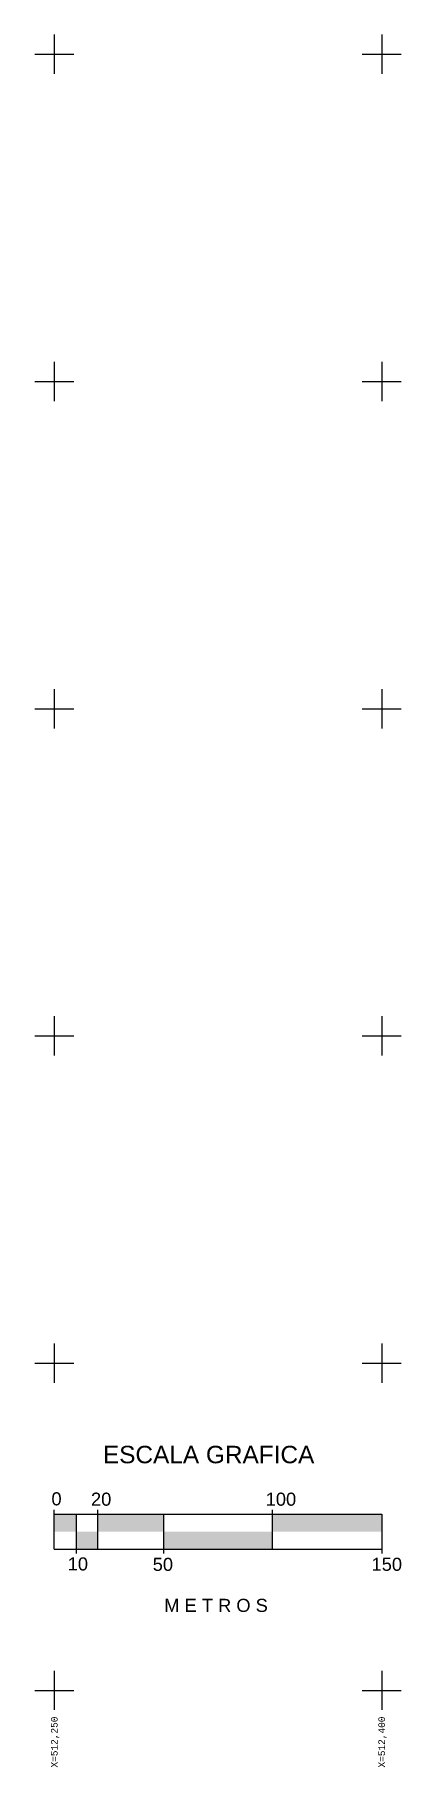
# Model space of a CAD drawing. Extents: x 511332 to 513116, y 2153897 to 2154842.
# Drawn here: x 512241 to 512409, y 2153965 to 2154759 of the extents above; entities that cross this region are included whole.
import ezdxf
from ezdxf.enums import TextEntityAlignment as Align

# ---------------------------------------------------------------- set-up
doc = ezdxf.new("R2010")
doc.units = 0
doc.header["$LTSCALE"] = 40
doc.header["$MEASUREMENT"] = 0
for name, color, linetype in [('CVL_RET_TX', 2, 'Continuous'), ('Reticula de coordenadas', 4, 'Continuous'), ('Texto', 7, 'Continuous')]:
    doc.layers.add(name, color=color, linetype=linetype)
doc.styles.add('Ariall', font='arial.ttf')
doc.styles.add('MONOTXT4', font='MONOTXT4.shx')

msp = doc.modelspace()

# ---------------------------------------------------------------- texts
at = {"color": 1, "style": 'Ariall'}
for s, p in [('0', (512248.68, 2154084.81)), ('20', (512266.8, 2154084.64)), ('100', (512346.84, 2154084.64)), ('10', (512256.13, 2154054.96)), ('50', (512295.08, 2154054.76)), ('150', (512395.35, 2154054.8))]:
    msp.add_text(s, height=6, dxfattribs=at).set_placement(p)
at = {"layer": 'CVL_RET_TX', "color": 7, "style": 'MONOTXT4'}
for s, p in [('X=512,250', (512250, 2153988)), ('X=512,400', (512400, 2153988))]:
    msp.add_text(s, height=3, rotation=90, dxfattribs=at).set_placement(p, align=Align.MIDDLE_RIGHT)
at = {"layer": 'Texto', "style": 'Ariall'}
for s, height, p in [('ESCALA GRAFICA', 8, (512369.14, 2154108.1)), ('M E T R O S', 6, (512347.84, 2154038.96))]:
    msp.add_text(s, height=height, dxfattribs=at).set_placement(p, align=Align.MIDDLE_RIGHT)

# ---------------------------------------------------------------- linework, layer by layer
at = {"color": 1}
for p, q in [((512250, 2154064.77), (512250, 2154082.77)), ((512270, 2154064.77), (512270, 2154082.77)), ((512350, 2154064.77), (512350, 2154082.77)), ((512250, 2154080.77), (512400, 2154080.77)), ((512260, 2154080.77), (512260, 2154062.77)), ((512300, 2154080.77), (512300, 2154062.77)), ((512400, 2154080.77), (512400, 2154062.77)), ((512250, 2154064.77), (512400, 2154064.77))]:
    msp.add_line(p, q, dxfattribs=at)
for points in [[(512250, 2154080.77), (512250, 2154072.77), (512260, 2154080.77), (512260, 2154072.77)], [(512270, 2154080.77), (512270, 2154072.77), (512300, 2154080.77), (512300, 2154072.77)], [(512350, 2154080.77), (512350, 2154072.77), (512400, 2154080.77), (512400, 2154072.77)], [(512260, 2154072.77), (512260, 2154064.77), (512270, 2154072.77), (512270, 2154064.77)], [(512300, 2154072.77), (512300, 2154064.77), (512350, 2154072.77), (512350, 2154064.77)]]:
    msp.add_trace(points, dxfattribs=at)
at = {"layer": 'Reticula de coordenadas', "linetype": 'Continuous'}
for p, q in [((512250, 2154759), (512250, 2154741)), ((512400, 2154759), (512400, 2154741)), ((512241, 2154750), (512259, 2154750)), ((512391, 2154750), (512409, 2154750)), ((512250, 2154609), (512250, 2154591)), ((512400, 2154609), (512400, 2154591)), ((512241, 2154600), (512259, 2154600)), ((512391, 2154600), (512409, 2154600)), ((512250, 2154459), (512250, 2154441)), ((512400, 2154459), (512400, 2154441)), ((512241, 2154450), (512259, 2154450)), ((512391, 2154450), (512409, 2154450)), ((512250, 2154309), (512250, 2154291)), ((512400, 2154309), (512400, 2154291)), ((512241, 2154300), (512259, 2154300)), ((512391, 2154300), (512409, 2154300)), ((512250, 2154159), (512250, 2154141)), ((512400, 2154159), (512400, 2154141)), ((512241, 2154150), (512259, 2154150)), ((512391, 2154150), (512409, 2154150)), ((512250, 2154009), (512250, 2153991)), ((512400, 2154009), (512400, 2153991)), ((512241, 2154000), (512259, 2154000)), ((512391, 2154000), (512409, 2154000))]:
    msp.add_line(p, q, dxfattribs=at)

msp.set_redraw_order([(e.dxf.handle, doc.entitydb.next_handle()) for e in msp.query("TEXT MTEXT ATTDEF DIMENSION ARC_DIMENSION")])  # texts and dimensions are drawn at this point

doc.saveas('drawing.dxf')
